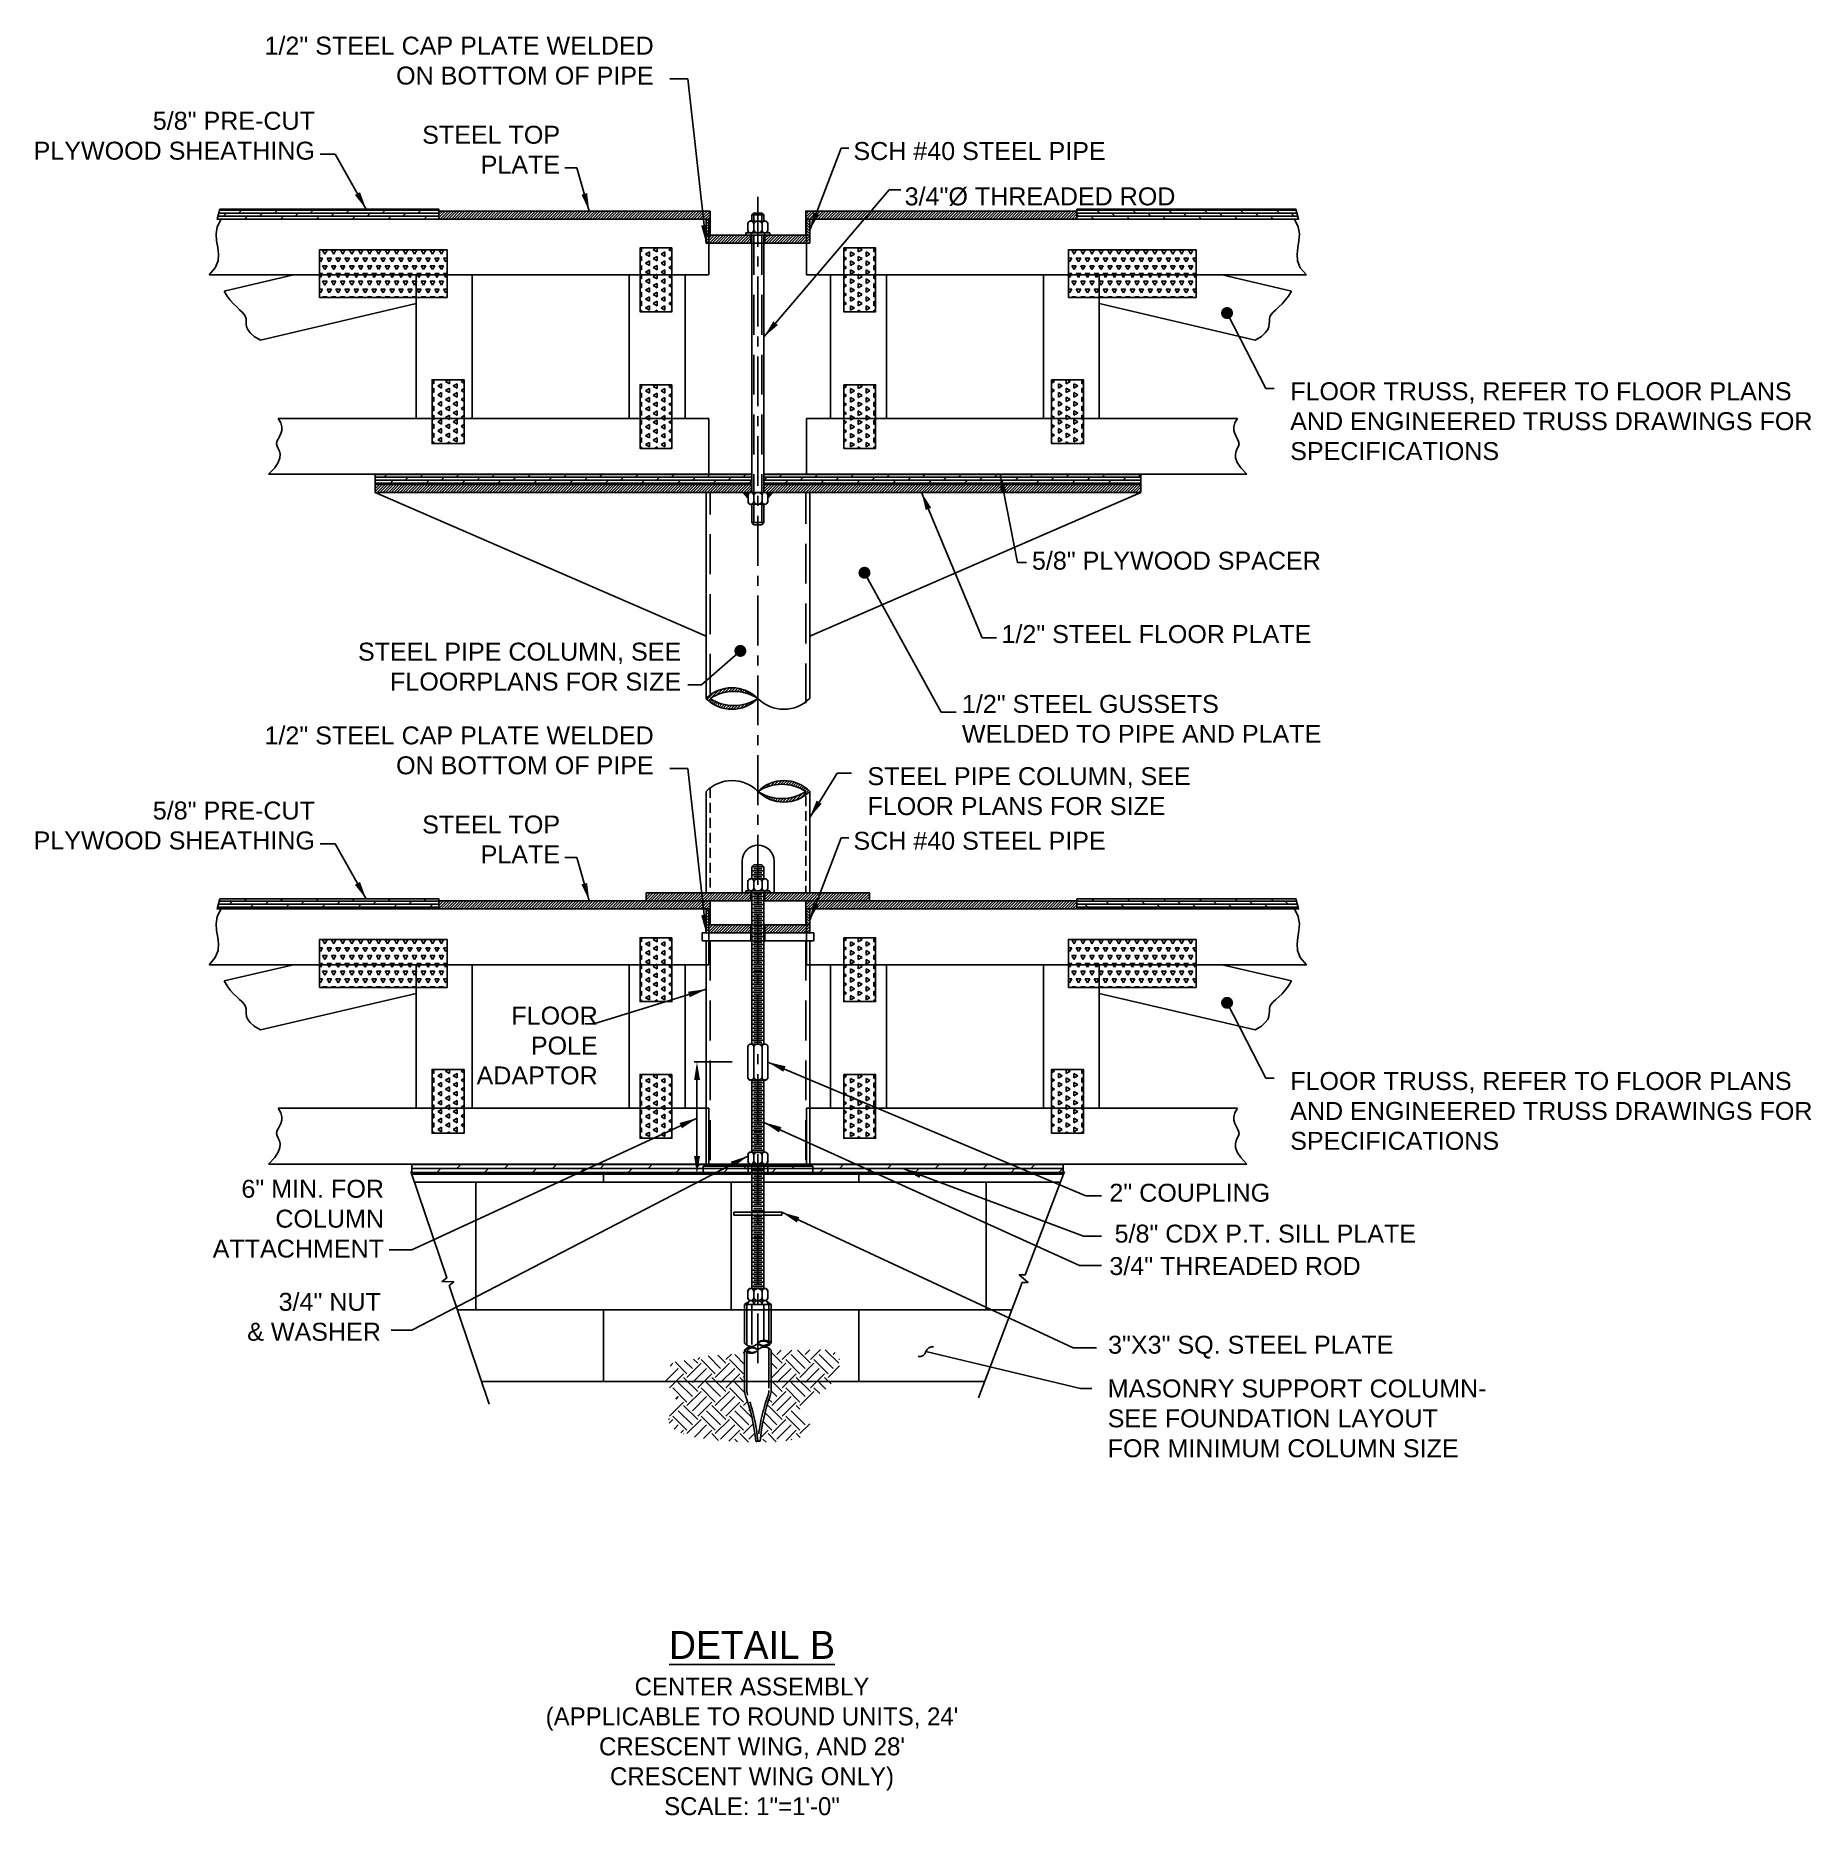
# Model space of a CAD drawing. Header units: inches. Extents: x -1316 to 22433, y -200 to 8737.
# Drawn here: x 1860.4 to 1971.7, y 672.4 to 784 of the extents above; entities that cross this region are included whole.
import ezdxf

# ---------------------------------------------------------------- set-up
doc = ezdxf.new("R2010")
doc.units = ezdxf.units.IN
doc.header["$LTSCALE"] = 10
doc.header["$MEASUREMENT"] = 0
doc.header["$PDMODE"] = 34
doc.header["$PDSIZE"] = 18
for name, pattern in [('BENCHMARK DETAIL W FLOOR ADPTR-BWT$0$HIDDEN', [0.375, 0.25, -0.125]), ('CENTER', [2, 1.25, -0.25, 0.25, -0.25]), ('HIDDEN', [0.375, 0.25, -0.125])]:
    doc.linetypes.add(name, pattern=pattern)
doc.layers.get('0').update_dxf_attribs({"linetype": 'CONTINUOUS'})
doc.layers.get('DefPoints').update_dxf_attribs({"linetype": 'CONTINUOUS'})
for name, color, linetype in [('A-', 1, 'CONTINUOUS'), ('S-DIMS', 4, 'CONTINUOUS'), ('S-FLOR', 7, 'CONTINUOUS'), ('S-FOUND', 7, 'CONTINUOUS'), ('S-HATCH', 5, 'CONTINUOUS'), ('S-HDWR', 104, 'CONTINUOUS'), ('S-PLATE', 190, 'CONTINUOUS'), ('S-TXT', 222, 'CONTINUOUS')]:
    doc.layers.add(name, color=color, linetype=linetype)
doc.layers.add('VIEWPORT', color=14, linetype='CONTINUOUS', plot=False)
doc.styles.add('style1', font='arial.ttf')
doc.styles.add('style2', font='arialbd.ttf')
doc.dimstyles.new('1', dxfattribs={"dimtxt": 1.125, "dimasz": 1.125, "dimexe": 0.18, "dimexo": 1, "dimgap": 1, "dimtad": 0, "dimtih": 1, "dimtoh": 1, "dimdec": 4, "dimrnd": 1, "dimzin": 0, "dimdsep": 46, "dimlunit": 4, "dimtxsty": 'style1', "dimcen": 0.09, "dimadec": 0, "dimazin": 0, "dimtfac": 1, "dimtdec": 4, "dimtix": 1, "dimtofl": 0, "dimtmove": 2, "dimatfit": 3, "dimfxl": 1, "dimtolj": 1, "dimtzin": 0, "dimarcsym": 0})
pattern_1 = [(45, (-1e-13, -0.5), (-0.0883883, 0.0883883), [])]
pattern_2 = [(45, (943.68089, -149.69595), (-0.088388348, 0.088388348), [])]
pattern_3 = [(45, (942.76299, -123.29108), (-0.088388348, 0.088388348), [])]
pattern_4 = [(0, (943.4519, -76.74207), (0, 0.1875), []), (45, (943.4519, -76.7421), (-0.375, 0.375), [0.26516504, -0.53033076])]
pattern_5 = [(45, (943.4519, -76.74207), (-0.088388348, 0.088388348), [])]

# ---------------------------------------------------------------- blocks, each defined once
blk = doc.blocks.new('BENCHMARK DETAIL W FLOOR ADPTR-BWT$0$3-4WASSV')
for p, q in [((-0.75, 0.134), (0.75, 0.134)), ((-0.75, 0.134), (-0.75, 0)), ((-0.75, 0), (0.75, 0)), ((-0.406, 0.134), (-0.406, 0)), ((0.406, 0.134), (0.406, 0)), ((0.75, 0.134), (0.75, 0))]:
    blk.add_line(p, q)
blk = doc.blocks.new('*X509')
at = {"color": 0}
for p, q in [((216.71, 795.46), (216.62, 795.55)), ((219.07, 794.87), (218.37, 795.57)), ((218.74, 795.43), (219.01, 795.7)), ((219.07, 795.1), (219.67, 795.7)), ((220.84, 794.87), (220.02, 795.7)), ((220.51, 795.43), (220.8, 795.72)), ((220.84, 795.1), (221.47, 795.73)), ((222.61, 794.87), (221.76, 795.72)), ((222.27, 795.43), (222.39, 795.54)), ((211.78, 793.77), (212.55, 794.54)), ((212.04, 794.69), (212.22, 794.87)), ((213.1, 794.21), (212.35, 794.96)), ((213.44, 794.54), (212.92, 795.05)), ((213.1, 793.99), (213.99, 794.87)), ((213.44, 793.66), (214.32, 794.54)), ((213.77, 794.87), (213.5, 795.14)), ((213.77, 795.1), (213.91, 795.24)), ((214.87, 794.21), (213.99, 795.1)), ((215.2, 794.54), (214.42, 795.33)), ((214.87, 793.99), (215.76, 794.87)), ((215.54, 794.87), (215.03, 795.38)), ((215.2, 793.66), (216.09, 794.54)), ((215.54, 795.1), (215.89, 795.45)), ((216.64, 794.21), (215.76, 795.1)), ((216.71, 794.8), (216.09, 795.43)), ((218.74, 794.54), (218.37, 794.91)), ((218.41, 793.99), (219.29, 794.87)), ((218.74, 793.66), (219.62, 794.54)), ((220.18, 794.21), (219.29, 795.1)), ((220.51, 794.54), (219.62, 795.43)), ((220.18, 793.99), (221.06, 794.87)), ((220.51, 793.66), (221.39, 794.54)), ((221.94, 794.21), (221.06, 795.1)), ((222.27, 794.54), (221.39, 795.43)), ((221.94, 793.99), (222.66, 794.71)), ((222.61, 795.1), (222.66, 795.15)), ((212.01, 793.33), (212.88, 794.21)), ((213.1, 792.44), (212.22, 793.33)), ((213.44, 792.78), (212.55, 793.66)), ((213.77, 793.11), (212.88, 793.99)), ((213.77, 793.33), (214.65, 794.21)), ((214.87, 792.44), (213.99, 793.33)), ((215.2, 792.78), (214.32, 793.66)), ((215.54, 793.11), (214.65, 793.99)), ((215.54, 793.33), (216.42, 794.21)), ((216.64, 792.44), (215.76, 793.33)), ((216.73, 793.02), (216.09, 793.66)), ((216.71, 793.69), (216.42, 793.99)), ((216.64, 793.99), (216.71, 794.07)), ((218.41, 794.21), (218.37, 794.24)), ((219.07, 793.11), (218.37, 793.8)), ((219.07, 793.33), (219.95, 794.21)), ((220.18, 792.44), (219.29, 793.33)), ((220.51, 792.78), (219.62, 793.66)), ((220.84, 793.11), (219.95, 793.99)), ((220.84, 793.33), (221.72, 794.21)), ((221.42, 792.97), (221.06, 793.33)), ((221.8, 793.25), (221.39, 793.66)), ((222.13, 793.59), (221.72, 793.99)), ((212, 791.56), (212.88, 792.44)), ((212.21, 793.1), (212.22, 793.11)), ((212.41, 792.63), (212.55, 792.78)), ((213.77, 791.34), (212.88, 792.22)), ((213.1, 792.22), (213.99, 793.11)), ((213.44, 791.89), (214.32, 792.78)), ((213.77, 791.56), (214.65, 792.44)), ((215.54, 791.34), (214.65, 792.22)), ((214.87, 792.22), (215.76, 793.11)), ((215.2, 791.89), (216.09, 792.78)), ((215.54, 791.56), (216.42, 792.44)), ((217.17, 791.47), (216.42, 792.22)), ((216.64, 792.22), (216.89, 792.48)), ((218.19, 792.44), (218.19, 792.44)), ((219.07, 791.34), (218.19, 792.22)), ((218.41, 792.44), (218.24, 792.61)), ((218.74, 792.78), (218.37, 793.14)), ((218.41, 792.22), (219.29, 793.11)), ((218.74, 791.89), (219.62, 792.78)), ((219.07, 791.56), (219.95, 792.44)), ((220.18, 791.99), (219.95, 792.22)), ((220.18, 792.22), (221.06, 793.11)), ((212, 791.34), (211.94, 791.4)), ((211.99, 791.11), (212.22, 791.34)), ((213.1, 790.68), (212.22, 791.56)), ((213.44, 791.01), (212.55, 791.89)), ((213.1, 790.46), (213.99, 791.34)), ((214.87, 790.68), (213.99, 791.56)), ((215.2, 791.01), (214.32, 791.89)), ((214.87, 790.46), (215.76, 791.34)), ((216.64, 790.68), (215.76, 791.56)), ((216.97, 791.01), (216.09, 791.89)), ((216.64, 790.46), (217.25, 791.07)), ((216.97, 791.89), (217.05, 791.97)), ((218.41, 790.68), (217.87, 791.22)), ((218.74, 791.01), (217.99, 791.76)), ((218.41, 790.46), (219.29, 791.34)), ((220.18, 790.68), (219.29, 791.56)), ((220.51, 791.01), (219.62, 791.89)), ((220.18, 790.46), (220.8, 791.08)), ((212.29, 790.74), (212.55, 791.01)), ((212.71, 790.51), (212.88, 790.68)), ((212.9, 790.44), (212.88, 790.46)), ((213.56, 790.25), (214.32, 791.01)), ((214.13, 790.15), (214.65, 790.68)), ((215.07, 790.04), (214.65, 790.46)), ((215.2, 790.12), (216.09, 791.01)), ((215.72, 789.98), (216.42, 790.68)), ((216.26, 789.95), (216.09, 790.12)), ((216.95, 789.92), (216.42, 790.46)), ((216.97, 790.12), (217.35, 790.5)), ((217.43, 789.92), (217.5, 789.99)), ((217.71, 790.2), (218.19, 790.68)), ((217.82, 790.97), (217.86, 791.01)), ((218.06, 789.92), (217.86, 790.12)), ((218.69, 789.95), (218.19, 790.46)), ((218.74, 790.12), (219.62, 791.01)), ((219.29, 790.01), (219.95, 790.68)), ((219.67, 790.08), (219.62, 790.12)), ((220.19, 790.22), (219.95, 790.46))]:
    blk.add_line(p, q, dxfattribs=at)
blk = doc.blocks.new('*D684')
at = {"layer": 'DefPoints', "color": 0, "transparency": 16777216}
for p in [(-3.82, 6.53), (-0.62, 6.53), (-0.38, -0.5)]:
    blk.add_point(p, dxfattribs=at)
at = {"layer": 'S-DIMS', "color": 0, "lineweight": -2, "transparency": 16777216}
for p, q in [((-1.62, 6.53), (-4, 6.53)), ((-3.82, 0.63), (-3.82, 5.4)), ((-1.38, -0.5), (-4, -0.5))]:
    blk.add_line(p, q, dxfattribs=at)
at = {"layer": 'S-DIMS', "color": 0, "transparency": 16777216}
for points in [[(-4, 5.4), (-3.63, 5.4), (-3.82, 6.53)], [(-4, 0.63), (-3.63, 0.63), (-3.82, -0.5)]]:
    blk.add_solid(points, dxfattribs=at)
blk = doc.blocks.new('BENCHMARK DETAIL W FLOOR ADPTR-BWT$0$3-4NUTSV')
for p, q in [((-0.63, 0.64), (-0.63, 0.11)), ((-0.63, 0.64), (-0.52, 0.75)), ((-0.63, 0.11), (-0.52, 0)), ((-0.52, 0.75), (0.52, 0.75)), ((-0.52, 0), (0.52, 0)), ((-0.26, 0.57), (-0.26, 0.18)), ((0.26, 0.57), (0.26, 0.18)), ((0.62, 0.64), (0.52, 0.75)), ((0.62, 0.11), (0.52, 0)), ((0.62, 0.64), (0.62, 0.11))]:
    blk.add_line(p, q)
for centre, radius, start, end in [((-0.44, 0.57), 0.183, 0, 180), ((-0.44, 0.18), 0.183, 180, 0), ((0, 0.48), 0.275, 19.4712, 160.5288), ((0, 0.27), 0.275, 199.4712, 340.5288), ((0.44, 0.57), 0.183, 0, 180), ((0.44, 0.18), 0.183, 180, 0)]:
    blk.add_arc(centre, radius, start, end)
blk = doc.blocks.new('BOX')
blk.add_lwpolyline([(0, 0), (1, 0), (1, 1), (0, 1)], close=True)
blk = doc.blocks.new('*X510')
at = {"color": 0}
for p, q in [((586.53, -102.39), (586.42, -102.21)), ((586.53, -102.39), (586.63, -102.21)), ((586.81, -102.88), (586.67, -102.64)), ((586.67, -102.64), (586.95, -102.64)), ((586.81, -102.88), (586.95, -102.64)), ((587.09, -102.39), (586.98, -102.21)), ((587.09, -102.39), (587.2, -102.21)), ((587.37, -102.88), (587.23, -102.64)), ((587.23, -102.64), (587.51, -102.64)), ((587.37, -102.88), (587.51, -102.64)), ((587.65, -102.39), (587.55, -102.21)), ((587.65, -102.39), (587.76, -102.21)), ((587.93, -102.88), (587.79, -102.64)), ((587.79, -102.64), (588.07, -102.64)), ((587.93, -102.88), (588.07, -102.64)), ((588.22, -102.39), (588.11, -102.21)), ((588.22, -102.39), (588.32, -102.21)), ((588.5, -102.88), (588.36, -102.64)), ((588.36, -102.64), (588.64, -102.64)), ((588.5, -102.88), (588.64, -102.64)), ((588.78, -102.39), (588.67, -102.21)), ((588.78, -102.39), (588.88, -102.21)), ((589.06, -102.88), (588.92, -102.64)), ((588.92, -102.64), (589.2, -102.64)), ((589.06, -102.88), (589.2, -102.64)), ((589.34, -102.39), (589.23, -102.21)), ((589.34, -102.39), (589.45, -102.21)), ((589.62, -102.88), (589.48, -102.64)), ((589.48, -102.64), (589.76, -102.64)), ((589.62, -102.88), (589.76, -102.64)), ((589.9, -102.39), (589.8, -102.21)), ((589.9, -102.39), (590.01, -102.21)), ((590.18, -102.88), (590.04, -102.64)), ((590.04, -102.64), (590.32, -102.64)), ((590.18, -102.88), (590.32, -102.64)), ((590.42, -102.31), (590.36, -102.21)), ((586.42, -103.12), (586.67, -103.12)), ((586.53, -103.37), (586.42, -103.18)), ((586.53, -103.37), (586.67, -103.12)), ((586.81, -103.85), (586.67, -103.61)), ((586.67, -103.61), (586.95, -103.61)), ((586.81, -103.85), (586.95, -103.61)), ((587.09, -103.37), (586.95, -103.12)), ((586.95, -103.12), (587.23, -103.12)), ((587.09, -103.37), (587.23, -103.12)), ((587.37, -103.85), (587.23, -103.61)), ((587.23, -103.61), (587.51, -103.61)), ((587.37, -103.85), (587.51, -103.61)), ((587.65, -103.37), (587.51, -103.12)), ((587.51, -103.12), (587.79, -103.12)), ((587.65, -103.37), (587.79, -103.12)), ((587.93, -103.85), (587.79, -103.61)), ((587.79, -103.61), (588.07, -103.61)), ((587.93, -103.85), (588.07, -103.61)), ((588.22, -103.37), (588.07, -103.12)), ((588.07, -103.12), (588.36, -103.12)), ((588.22, -103.37), (588.36, -103.12)), ((588.5, -103.85), (588.36, -103.61)), ((588.36, -103.61), (588.64, -103.61)), ((588.5, -103.85), (588.64, -103.61)), ((588.78, -103.37), (588.64, -103.12)), ((588.64, -103.12), (588.92, -103.12)), ((588.78, -103.37), (588.92, -103.12)), ((589.06, -103.85), (588.92, -103.61)), ((588.92, -103.61), (589.2, -103.61)), ((589.06, -103.85), (589.2, -103.61)), ((589.34, -103.37), (589.2, -103.12)), ((589.2, -103.12), (589.48, -103.12)), ((589.34, -103.37), (589.48, -103.12)), ((589.62, -103.85), (589.48, -103.61)), ((589.48, -103.61), (589.76, -103.61)), ((589.62, -103.85), (589.76, -103.61)), ((589.9, -103.37), (589.76, -103.12)), ((589.76, -103.12), (590.04, -103.12)), ((589.9, -103.37), (590.04, -103.12)), ((590.18, -103.85), (590.04, -103.61)), ((590.04, -103.61), (590.32, -103.61)), ((590.18, -103.85), (590.32, -103.61)), ((590.42, -103.29), (590.32, -103.12)), ((590.32, -103.12), (590.42, -103.12)), ((586.42, -104.1), (586.67, -104.1)), ((586.45, -104.21), (586.42, -104.15)), ((586.6, -104.21), (586.67, -104.1)), ((587.01, -104.21), (586.95, -104.1)), ((586.95, -104.1), (587.23, -104.1)), ((587.17, -104.21), (587.23, -104.1)), ((587.58, -104.21), (587.51, -104.1)), ((587.51, -104.1), (587.79, -104.1)), ((587.73, -104.21), (587.79, -104.1)), ((588.14, -104.21), (588.07, -104.1)), ((588.07, -104.1), (588.36, -104.1)), ((588.29, -104.21), (588.36, -104.1)), ((588.7, -104.21), (588.64, -104.1)), ((588.64, -104.1), (588.92, -104.1)), ((588.85, -104.21), (588.92, -104.1)), ((589.26, -104.21), (589.2, -104.1)), ((589.2, -104.1), (589.48, -104.1)), ((589.42, -104.21), (589.48, -104.1)), ((589.83, -104.21), (589.76, -104.1)), ((589.76, -104.1), (590.04, -104.1)), ((589.98, -104.21), (590.04, -104.1)), ((590.39, -104.21), (590.32, -104.1)), ((590.32, -104.1), (590.42, -104.1))]:
    blk.add_line(p, q, dxfattribs=at)
blk = doc.blocks.new('*X511')
at = {"color": 0}
for p, q in [((579.78, -101.42), (579.64, -101.17)), ((579.64, -101.17), (579.92, -101.17)), ((579.78, -101.42), (579.92, -101.17)), ((580.34, -101.42), (580.2, -101.17)), ((580.2, -101.17), (580.48, -101.17)), ((580.34, -101.42), (580.48, -101.17)), ((580.9, -101.42), (580.76, -101.17)), ((580.76, -101.17), (581.04, -101.17)), ((580.9, -101.42), (581.04, -101.17)), ((581.47, -101.42), (581.32, -101.17)), ((581.32, -101.17), (581.61, -101.17)), ((581.47, -101.42), (581.61, -101.17)), ((582.03, -101.42), (581.89, -101.17)), ((581.89, -101.17), (582.17, -101.17)), ((582.03, -101.42), (582.17, -101.17)), ((582.59, -101.42), (582.45, -101.17)), ((582.45, -101.17), (582.73, -101.17)), ((582.59, -101.42), (582.73, -101.17)), ((583.15, -101.42), (583.01, -101.17)), ((583.01, -101.17), (583.29, -101.17)), ((583.15, -101.42), (583.29, -101.17)), ((583.72, -101.42), (583.57, -101.17)), ((583.57, -101.17), (583.86, -101.17)), ((583.72, -101.42), (583.86, -101.17)), ((584.28, -101.42), (584.14, -101.17)), ((584.14, -101.17), (584.42, -101.17)), ((584.28, -101.42), (584.42, -101.17)), ((584.84, -101.42), (584.7, -101.17)), ((584.7, -101.17), (584.98, -101.17)), ((584.84, -101.42), (584.98, -101.17)), ((585.4, -101.42), (585.26, -101.17)), ((585.26, -101.17), (585.54, -101.17)), ((585.4, -101.42), (585.54, -101.17)), ((585.97, -101.42), (585.82, -101.17)), ((585.82, -101.17), (586.11, -101.17)), ((585.97, -101.42), (586.11, -101.17)), ((586.53, -101.42), (586.39, -101.17)), ((586.39, -101.17), (586.67, -101.17)), ((586.53, -101.42), (586.67, -101.17)), ((587.09, -101.42), (586.95, -101.17)), ((586.95, -101.17), (587.23, -101.17)), ((587.09, -101.42), (587.23, -101.17)), ((579.45, -101.66), (579.64, -101.66)), ((579.5, -101.9), (579.45, -101.82)), ((579.45, -102.64), (579.64, -102.64)), ((579.5, -101.9), (579.64, -101.66)), ((579.5, -102.88), (579.64, -102.64)), ((579.78, -102.39), (579.64, -102.15)), ((579.64, -102.15), (579.92, -102.15)), ((579.78, -102.39), (579.92, -102.15)), ((580.06, -101.9), (579.92, -101.66)), ((579.92, -101.66), (580.2, -101.66)), ((580.06, -102.88), (579.92, -102.64)), ((579.92, -102.64), (580.2, -102.64)), ((580.06, -101.9), (580.2, -101.66)), ((580.06, -102.88), (580.2, -102.64)), ((580.34, -102.39), (580.2, -102.15)), ((580.2, -102.15), (580.48, -102.15)), ((580.34, -102.39), (580.48, -102.15)), ((580.62, -101.9), (580.48, -101.66)), ((580.48, -101.66), (580.76, -101.66)), ((580.62, -102.88), (580.48, -102.64)), ((580.48, -102.64), (580.76, -102.64)), ((580.62, -101.9), (580.76, -101.66)), ((580.62, -102.88), (580.76, -102.64)), ((580.9, -102.39), (580.76, -102.15)), ((580.76, -102.15), (581.04, -102.15)), ((580.9, -102.39), (581.04, -102.15)), ((581.18, -101.9), (581.04, -101.66)), ((581.04, -101.66), (581.32, -101.66)), ((581.18, -102.88), (581.04, -102.64)), ((581.04, -102.64), (581.32, -102.64)), ((581.18, -101.9), (581.32, -101.66)), ((581.18, -102.88), (581.32, -102.64)), ((581.47, -102.39), (581.32, -102.15)), ((581.32, -102.15), (581.61, -102.15)), ((581.47, -102.39), (581.61, -102.15)), ((581.75, -101.9), (581.61, -101.66)), ((581.61, -101.66), (581.89, -101.66)), ((581.75, -102.88), (581.61, -102.64)), ((581.61, -102.64), (581.89, -102.64)), ((581.75, -101.9), (581.89, -101.66)), ((581.75, -102.88), (581.89, -102.64)), ((582.03, -102.39), (581.89, -102.15)), ((581.89, -102.15), (582.17, -102.15)), ((582.03, -102.39), (582.17, -102.15)), ((582.31, -101.9), (582.17, -101.66)), ((582.17, -101.66), (582.45, -101.66)), ((582.31, -102.88), (582.17, -102.64)), ((582.17, -102.64), (582.45, -102.64)), ((582.31, -101.9), (582.45, -101.66)), ((582.31, -102.88), (582.45, -102.64)), ((582.59, -102.39), (582.45, -102.15)), ((582.45, -102.15), (582.73, -102.15)), ((582.59, -102.39), (582.73, -102.15)), ((582.87, -101.9), (582.73, -101.66)), ((582.73, -101.66), (583.01, -101.66)), ((582.87, -102.88), (582.73, -102.64)), ((582.73, -102.64), (583.01, -102.64)), ((582.87, -101.9), (583.01, -101.66)), ((582.87, -102.88), (583.01, -102.64)), ((583.15, -102.39), (583.01, -102.15)), ((583.01, -102.15), (583.29, -102.15)), ((583.15, -102.39), (583.29, -102.15)), ((583.43, -101.9), (583.29, -101.66)), ((583.29, -101.66), (583.57, -101.66)), ((583.43, -102.88), (583.29, -102.64)), ((583.29, -102.64), (583.57, -102.64)), ((583.43, -101.9), (583.57, -101.66)), ((583.43, -102.88), (583.57, -102.64)), ((583.72, -102.39), (583.57, -102.15)), ((583.57, -102.15), (583.86, -102.15)), ((583.72, -102.39), (583.86, -102.15)), ((584, -101.9), (583.86, -101.66)), ((583.86, -101.66), (584.14, -101.66)), ((584, -102.88), (583.86, -102.64)), ((583.86, -102.64), (584.14, -102.64)), ((584, -101.9), (584.14, -101.66)), ((584, -102.88), (584.14, -102.64)), ((584.28, -102.39), (584.14, -102.15)), ((584.14, -102.15), (584.42, -102.15)), ((584.28, -102.39), (584.42, -102.15)), ((584.56, -101.9), (584.42, -101.66)), ((584.42, -101.66), (584.7, -101.66)), ((584.56, -102.88), (584.42, -102.64)), ((584.42, -102.64), (584.7, -102.64)), ((584.56, -101.9), (584.7, -101.66)), ((584.56, -102.88), (584.7, -102.64)), ((584.84, -102.39), (584.7, -102.15)), ((584.7, -102.15), (584.98, -102.15)), ((584.84, -102.39), (584.98, -102.15)), ((585.12, -101.9), (584.98, -101.66)), ((584.98, -101.66), (585.26, -101.66)), ((585.12, -102.88), (584.98, -102.64)), ((584.98, -102.64), (585.26, -102.64)), ((585.12, -101.9), (585.26, -101.66)), ((585.12, -102.88), (585.26, -102.64)), ((585.4, -102.39), (585.26, -102.15)), ((585.26, -102.15), (585.54, -102.15)), ((585.4, -102.39), (585.54, -102.15)), ((585.68, -101.9), (585.54, -101.66)), ((585.54, -101.66), (585.82, -101.66)), ((585.68, -102.88), (585.54, -102.64)), ((585.54, -102.64), (585.82, -102.64)), ((585.68, -101.9), (585.82, -101.66)), ((585.68, -102.88), (585.82, -102.64)), ((585.97, -102.39), (585.82, -102.15)), ((585.82, -102.15), (586.11, -102.15)), ((585.97, -102.39), (586.11, -102.15)), ((586.25, -101.9), (586.11, -101.66)), ((586.11, -101.66), (586.39, -101.66)), ((586.25, -102.88), (586.11, -102.64)), ((586.11, -102.64), (586.39, -102.64)), ((586.25, -101.9), (586.39, -101.66)), ((586.25, -102.88), (586.39, -102.64)), ((586.53, -102.39), (586.39, -102.15)), ((586.39, -102.15), (586.67, -102.15)), ((586.53, -102.39), (586.67, -102.15)), ((586.81, -101.9), (586.67, -101.66)), ((586.67, -101.66), (586.95, -101.66)), ((586.81, -102.88), (586.67, -102.64)), ((586.67, -102.64), (586.95, -102.64)), ((586.81, -101.9), (586.95, -101.66)), ((586.81, -102.88), (586.95, -102.64)), ((587.09, -102.39), (586.95, -102.15)), ((586.95, -102.15), (587.23, -102.15)), ((587.09, -102.39), (587.23, -102.15)), ((587.37, -101.9), (587.23, -101.66)), ((587.23, -101.66), (587.45, -101.66)), ((587.37, -102.88), (587.23, -102.64)), ((587.23, -102.64), (587.45, -102.64)), ((587.37, -101.9), (587.45, -101.78)), ((579.5, -102.88), (579.45, -102.79)), ((579.45, -103.61), (579.64, -103.61)), ((579.5, -103.85), (579.64, -103.61)), ((579.78, -103.37), (579.64, -103.12)), ((579.64, -103.12), (579.92, -103.12)), ((579.78, -103.37), (579.92, -103.12)), ((580.06, -103.85), (579.92, -103.61)), ((579.92, -103.61), (580.2, -103.61)), ((580.06, -103.85), (580.2, -103.61)), ((580.34, -103.37), (580.2, -103.12)), ((580.2, -103.12), (580.48, -103.12)), ((580.34, -103.37), (580.48, -103.12)), ((580.62, -103.85), (580.48, -103.61)), ((580.48, -103.61), (580.76, -103.61)), ((580.62, -103.85), (580.76, -103.61)), ((580.9, -103.37), (580.76, -103.12)), ((580.76, -103.12), (581.04, -103.12)), ((580.9, -103.37), (581.04, -103.12)), ((581.18, -103.85), (581.04, -103.61)), ((581.04, -103.61), (581.32, -103.61)), ((581.18, -103.85), (581.32, -103.61)), ((581.47, -103.37), (581.32, -103.12)), ((581.32, -103.12), (581.61, -103.12)), ((581.47, -103.37), (581.61, -103.12)), ((581.75, -103.85), (581.61, -103.61)), ((581.61, -103.61), (581.89, -103.61)), ((581.75, -103.85), (581.89, -103.61)), ((582.03, -103.37), (581.89, -103.12)), ((581.89, -103.12), (582.17, -103.12)), ((582.03, -103.37), (582.17, -103.12)), ((582.31, -103.85), (582.17, -103.61)), ((582.17, -103.61), (582.45, -103.61)), ((582.31, -103.85), (582.45, -103.61)), ((582.59, -103.37), (582.45, -103.12)), ((582.45, -103.12), (582.73, -103.12)), ((582.59, -103.37), (582.73, -103.12)), ((582.87, -103.85), (582.73, -103.61)), ((582.73, -103.61), (583.01, -103.61)), ((582.87, -103.85), (583.01, -103.61)), ((583.15, -103.37), (583.01, -103.12)), ((583.01, -103.12), (583.29, -103.12)), ((583.15, -103.37), (583.29, -103.12)), ((583.43, -103.85), (583.29, -103.61)), ((583.29, -103.61), (583.57, -103.61)), ((583.43, -103.85), (583.57, -103.61)), ((583.72, -103.37), (583.57, -103.12)), ((583.57, -103.12), (583.86, -103.12)), ((583.72, -103.37), (583.86, -103.12)), ((584, -103.85), (583.86, -103.61)), ((583.86, -103.61), (584.14, -103.61)), ((584, -103.85), (584.14, -103.61)), ((584.28, -103.37), (584.14, -103.12)), ((584.14, -103.12), (584.42, -103.12)), ((584.28, -103.37), (584.42, -103.12)), ((584.56, -103.85), (584.42, -103.61)), ((584.42, -103.61), (584.7, -103.61)), ((584.56, -103.85), (584.7, -103.61)), ((584.84, -103.37), (584.7, -103.12)), ((584.7, -103.12), (584.98, -103.12)), ((584.84, -103.37), (584.98, -103.12)), ((585.12, -103.85), (584.98, -103.61)), ((584.98, -103.61), (585.26, -103.61)), ((585.12, -103.85), (585.26, -103.61)), ((585.4, -103.37), (585.26, -103.12)), ((585.26, -103.12), (585.54, -103.12)), ((585.4, -103.37), (585.54, -103.12)), ((585.68, -103.85), (585.54, -103.61)), ((585.54, -103.61), (585.82, -103.61)), ((585.68, -103.85), (585.82, -103.61)), ((585.97, -103.37), (585.82, -103.12)), ((585.82, -103.12), (586.11, -103.12)), ((585.97, -103.37), (586.11, -103.12)), ((586.25, -103.85), (586.11, -103.61)), ((586.11, -103.61), (586.39, -103.61)), ((586.25, -103.85), (586.39, -103.61)), ((586.53, -103.37), (586.39, -103.12)), ((586.39, -103.12), (586.67, -103.12)), ((586.53, -103.37), (586.67, -103.12)), ((586.81, -103.85), (586.67, -103.61)), ((586.67, -103.61), (586.95, -103.61)), ((586.81, -103.85), (586.95, -103.61)), ((587.09, -103.37), (586.95, -103.12)), ((586.95, -103.12), (587.23, -103.12)), ((587.09, -103.37), (587.23, -103.12)), ((587.37, -103.85), (587.23, -103.61)), ((587.23, -103.61), (587.45, -103.61)), ((587.37, -102.88), (587.45, -102.75)), ((587.37, -103.85), (587.45, -103.72)), ((579.5, -103.85), (579.45, -103.76)), ((579.66, -104.13), (579.64, -104.1)), ((579.64, -104.1), (579.92, -104.1)), ((579.9, -104.13), (579.92, -104.1)), ((580.22, -104.13), (580.2, -104.1)), ((580.2, -104.1), (580.48, -104.1)), ((580.46, -104.13), (580.48, -104.1)), ((580.78, -104.13), (580.76, -104.1)), ((580.76, -104.1), (581.04, -104.1)), ((581.02, -104.13), (581.04, -104.1)), ((581.35, -104.13), (581.32, -104.1)), ((581.32, -104.1), (581.61, -104.1)), ((581.58, -104.13), (581.61, -104.1)), ((581.91, -104.13), (581.89, -104.1)), ((581.89, -104.1), (582.17, -104.1)), ((582.15, -104.13), (582.17, -104.1)), ((582.47, -104.13), (582.45, -104.1)), ((582.45, -104.1), (582.73, -104.1)), ((582.71, -104.13), (582.73, -104.1)), ((583.03, -104.13), (583.01, -104.1)), ((583.01, -104.1), (583.29, -104.1)), ((583.27, -104.13), (583.29, -104.1)), ((583.6, -104.13), (583.57, -104.1)), ((583.57, -104.1), (583.86, -104.1)), ((583.83, -104.13), (583.86, -104.1)), ((584.16, -104.13), (584.14, -104.1)), ((584.14, -104.1), (584.42, -104.1)), ((584.4, -104.13), (584.42, -104.1)), ((584.72, -104.13), (584.7, -104.1)), ((584.7, -104.1), (584.98, -104.1)), ((584.96, -104.13), (584.98, -104.1)), ((585.28, -104.13), (585.26, -104.1)), ((585.26, -104.1), (585.54, -104.1)), ((585.52, -104.13), (585.54, -104.1)), ((585.85, -104.13), (585.82, -104.1)), ((585.82, -104.1), (586.11, -104.1)), ((586.08, -104.13), (586.11, -104.1)), ((586.41, -104.13), (586.39, -104.1)), ((586.39, -104.1), (586.67, -104.1)), ((586.65, -104.13), (586.67, -104.1)), ((586.97, -104.13), (586.95, -104.1)), ((586.95, -104.1), (587.23, -104.1)), ((587.21, -104.13), (587.23, -104.1))]:
    blk.add_line(p, q, dxfattribs=at)
blk = doc.blocks.new('3-4WASSV')
for p, q in [((-0.75, 0.134), (0.75, 0.134)), ((-0.75, 0.134), (-0.75, 0)), ((-0.75, 0), (0.75, 0)), ((-0.406, 0.134), (-0.406, 0)), ((0.406, 0.134), (0.406, 0)), ((0.75, 0.134), (0.75, 0))]:
    blk.add_line(p, q)
blk = doc.blocks.new('3-4NUTSV')
for p, q in [((-0.63, 0.64), (-0.63, 0.11)), ((-0.63, 0.64), (-0.52, 0.75)), ((-0.63, 0.11), (-0.52, 0)), ((-0.52, 0.75), (0.52, 0.75)), ((-0.52, 0), (0.52, 0)), ((-0.26, 0.57), (-0.26, 0.18)), ((0.26, 0.57), (0.26, 0.18)), ((0.62, 0.64), (0.52, 0.75)), ((0.62, 0.11), (0.52, 0)), ((0.62, 0.64), (0.62, 0.11))]:
    blk.add_line(p, q)
for centre, radius, start, end in [((-0.44, 0.57), 0.183, 0, 180), ((-0.44, 0.18), 0.183, 180, 0), ((0, 0.48), 0.275, 19.4712, 160.5288), ((0, 0.27), 0.275, 199.4712, 340.5288), ((0.44, 0.57), 0.183, 0, 180), ((0.44, 0.18), 0.183, 180, 0)]:
    blk.add_arc(centre, radius, start, end)
blk = doc.blocks.new('CRLSP WITH POLE')
at = {"layer": 'S-HATCH'}
h = blk.add_hatch(dxfattribs=at)
h.set_pattern_fill('DOLMIT', color=256, style=0)
h.set_pattern_definition([(0, (-21.69723, -0.5), (0, 0.25), []), (45, (-21.6972, -0.5), (-0.5, 0.5), [0.353553, -0.707108])])
h.paths.add_polyline_path([(-21.69723, -0.5), (-21.69723, 0.125), (19.14692, 0.125), (19.14692, -0.5)])
h = blk.add_hatch(dxfattribs=at)
h.set_pattern_fill('CMU_RUNNING', color=256, style=0, pattern_type=2)
h.set_pattern_definition([(0, (0, 0.125), (0, 8), []), (90, (0, 0.125), (-8, 8), [8, -8])])
h.paths.add_polyline_path([(-21.69723, -0.5), (-19.50756, -7.00797), (-19.7932, -7.23596), (-19.06247, -7.25387), (-19.34811, -7.48186), (-17.32324, -13.5), (14.22344, -13.5), (16.57679, -7.2862), (16.94223, -7.29094), (16.38843, -6.81387), (16.75388, -6.81861), (19.14692, -0.5)])
h = blk.add_hatch(dxfattribs=at)
h.set_pattern_fill('ANSI31', color=256, style=0)
h.set_pattern_definition(pattern_1)
edge = h.paths.add_edge_path()
edge.add_arc((0.415, -10.76157), 0.53786, 219.5043638, 320.4956362)
edge.add_arc((0.415, -11.44588), 0.53786, 39.5043638, 140.4956362)
h.paths.add_polyline_path([(0, -11.10373, 0.407086413), (0.69, -11.10373, 0.407086413)])
h = blk.add_hatch(dxfattribs=at)
h.set_pattern_fill('ANSI31', color=256, style=0)
h.set_pattern_definition(pattern_1)
edge = h.paths.add_edge_path()
edge.add_arc((-0.415, -11.87534), 0.53786, 39.5043638, 140.4956362)
edge.add_arc((-0.415, -11.19103), 0.53786, 219.5043638, 320.4956362)
h.paths.add_polyline_path([(-0.69, -11.53318, 0.407086413), (0, -11.53318, 0.407086413)])
for p, q in [((-0.375, 18.759), (0.375, 18.759)), ((-0.375, 18.759), (0.375, 18.759)), ((0.25888, -8.61147), (0.25888, -8.67841))]:
    blk.add_line(p, q)
at = {"linetype": 'Continuous'}
for points in [[(-21.75463, -0.3294), (-19.50756, -7.00797), (-19.7932, -7.23596), (-19.06247, -7.25387), (-19.34811, -7.48186), (-16.84294, -14.92751)], [(19.21067, -0.33167), (16.75388, -6.81861), (16.38843, -6.81387), (16.94223, -7.29094), (16.57679, -7.2862), (13.83383, -14.52873)]]:
    blk.add_lwpolyline(points, dxfattribs=at)
at = {"layer": 'S-FOUND'}
for p, q in [((-14.89416, -0.5), (-0.375, -0.5)), ((0.375, -0.5), (13.04584, -0.5))]:
    blk.add_line(p, q, dxfattribs=at)
blk.add_lwpolyline([(-21.69723, -0.5), (-21.69723, 0.125), (19.14692, 0.125), (19.14692, -0.5)], close=True, dxfattribs=at)
at = {"layer": 'S-HATCH'}
for p, q in [((-0.375, 18.509), (0.375, 18.509)), ((-0.375, 18.509), (0.375, 18.509)), ((-0.375, 18.259), (0.375, 18.259)), ((-0.375, 18.259), (0.375, 18.259)), ((-0.25, 18.634), (0.25, 18.634)), ((-0.25, 18.384), (0.25, 18.384)), ((-0.25, 18.134), (0.25, 18.134)), ((-0.375, 16.90105), (0.375, 16.90105)), ((-0.375, 16.90105), (0.375, 16.90105)), ((-0.25, 17.02605), (0.25, 17.02605)), ((-0.25, 16.77605), (0.25, 16.77605)), ((-0.375, 16.65105), (0.375, 16.65105)), ((-0.375, 16.65105), (0.375, 16.65105)), ((-0.375, 16.40105), (0.375, 16.40105)), ((-0.375, 16.40105), (0.375, 16.40105)), ((-0.375, 16.15105), (0.375, 16.15105)), ((-0.375, 16.15105), (0.375, 16.15105)), ((-0.375, 15.90105), (0.375, 15.90105)), ((-0.375, 15.90105), (0.375, 15.90105)), ((-0.375, 15.65105), (0.375, 15.65105)), ((-0.375, 15.65105), (0.375, 15.65105)), ((-0.25, 16.52605), (0.25, 16.52605)), ((-0.25, 16.27605), (0.25, 16.27605)), ((-0.25, 16.02605), (0.25, 16.02605)), ((-0.25, 15.77605), (0.25, 15.77605)), ((-0.375, 15.40105), (0.375, 15.40105)), ((-0.375, 15.40105), (0.375, 15.40105)), ((-0.375, 15.15105), (0.375, 15.15105)), ((-0.375, 15.15105), (0.375, 15.15105)), ((-0.375, 14.90105), (0.375, 14.90105)), ((-0.375, 14.90105), (0.375, 14.90105)), ((-0.375, 14.65105), (0.375, 14.65105)), ((-0.375, 14.65105), (0.375, 14.65105)), ((-0.25, 15.52605), (0.25, 15.52605)), ((-0.25, 15.27605), (0.25, 15.27605)), ((-0.25, 15.02605), (0.25, 15.02605)), ((-0.25, 14.77605), (0.25, 14.77605)), ((-0.25, 14.52605), (0.25, 14.52605)), ((-0.375, 14.40105), (0.375, 14.40105)), ((-0.375, 14.40105), (0.375, 14.40105)), ((-0.375, 14.15105), (0.375, 14.15105)), ((-0.375, 14.15105), (0.375, 14.15105)), ((-0.375, 13.90105), (0.375, 13.90105)), ((-0.375, 13.90105), (0.375, 13.90105)), ((-0.375, 13.65105), (0.375, 13.65105)), ((-0.375, 13.65105), (0.375, 13.65105)), ((-0.375, 13.40105), (0.375, 13.40105)), ((-0.375, 13.40105), (0.375, 13.40105)), ((-0.25, 14.27605), (0.25, 14.27605)), ((-0.25, 14.02605), (0.25, 14.02605)), ((-0.25, 13.77605), (0.25, 13.77605)), ((-0.25, 13.52605), (0.25, 13.52605)), ((-0.375, 13.15105), (0.375, 13.15105)), ((-0.375, 13.15105), (0.375, 13.15105)), ((-0.375, 12.90105), (0.375, 12.90105)), ((-0.375, 12.90105), (0.375, 12.90105)), ((-0.375, 12.65105), (0.375, 12.65105)), ((-0.375, 12.65105), (0.375, 12.65105)), ((-0.375, 12.40105), (0.375, 12.40105)), ((-0.375, 12.40105), (0.375, 12.40105)), ((-0.25, 13.27605), (0.25, 13.27605)), ((-0.25, 13.02605), (0.25, 13.02605)), ((-0.25, 12.77605), (0.25, 12.77605)), ((-0.25, 12.52605), (0.25, 12.52605)), ((-0.25, 12.27605), (0.25, 12.27605)), ((-0.375, 12.15105), (0.375, 12.15105)), ((-0.375, 12.15105), (0.375, 12.15105)), ((-0.375, 11.90105), (0.375, 11.90105)), ((-0.375, 11.90105), (0.375, 11.90105)), ((-0.375, 11.65105), (0.375, 11.65105)), ((-0.375, 11.65105), (0.375, 11.65105)), ((-0.375, 11.40105), (0.375, 11.40105)), ((-0.375, 11.40105), (0.375, 11.40105)), ((-0.25, 12.02605), (0.25, 12.02605)), ((-0.25, 11.77605), (0.25, 11.77605)), ((-0.25, 11.52605), (0.25, 11.52605)), ((-0.25, 11.27605), (0.25, 11.27605)), ((-0.375, 11.15105), (0.375, 11.15105)), ((-0.375, 11.15105), (0.375, 11.15105)), ((-0.375, 10.90105), (0.375, 10.90105)), ((-0.375, 10.90105), (0.375, 10.90105)), ((-0.375, 10.65105), (0.375, 10.65105)), ((-0.375, 10.65105), (0.375, 10.65105)), ((-0.375, 10.40105), (0.375, 10.40105)), ((-0.375, 10.40105), (0.375, 10.40105)), ((-0.375, 10.15105), (0.375, 10.15105)), ((-0.375, 10.15105), (0.375, 10.15105)), ((-0.25, 11.02605), (0.25, 11.02605)), ((-0.25, 10.77605), (0.25, 10.77605)), ((-0.25, 10.52605), (0.25, 10.52605)), ((-0.25, 10.27605), (0.25, 10.27605)), ((-0.375, 9.90105), (0.375, 9.90105)), ((-0.375, 9.90105), (0.375, 9.90105)), ((-0.375, 9.65105), (0.375, 9.65105)), ((-0.375, 9.65105), (0.375, 9.65105)), ((-0.375, 9.40105), (0.375, 9.40105)), ((-0.375, 9.40105), (0.375, 9.40105)), ((-0.375, 9.15105), (0.375, 9.15105)), ((-0.375, 9.15105), (0.375, 9.15105)), ((-0.25, 10.02605), (0.25, 10.02605)), ((-0.25, 9.77605), (0.25, 9.77605)), ((-0.25, 9.52605), (0.25, 9.52605)), ((-0.25, 9.27605), (0.25, 9.27605)), ((-0.25, 9.02605), (0.25, 9.02605)), ((-0.375, 8.90105), (0.375, 8.90105)), ((-0.375, 8.90105), (0.375, 8.90105)), ((-0.375, 8.65105), (0.375, 8.65105)), ((-0.375, 8.65105), (0.375, 8.65105)), ((-0.375, 8.40105), (0.375, 8.40105)), ((-0.375, 8.40105), (0.375, 8.40105)), ((-0.375, 8.15105), (0.375, 8.15105)), ((-0.375, 8.15105), (0.375, 8.15105)), ((-0.375, 7.90105), (0.375, 7.90105)), ((-0.375, 7.90105), (0.375, 7.90105)), ((-0.25, 8.77605), (0.25, 8.77605)), ((-0.25, 8.52605), (0.25, 8.52605)), ((-0.25, 8.27605), (0.25, 8.27605)), ((-0.25, 8.02605), (0.25, 8.02605)), ((-0.25, 7.77605), (0.25, 7.77605)), ((-0.375, 5.24576), (0.375, 5.24576)), ((-0.375, 5.24576), (0.375, 5.24576)), ((-0.375, 4.99576), (0.375, 4.99576)), ((-0.375, 4.99576), (0.375, 4.99576)), ((-0.375, 4.74576), (0.375, 4.74576)), ((-0.375, 4.74576), (0.375, 4.74576)), ((-0.375, 4.49576), (0.375, 4.49576)), ((-0.375, 4.49576), (0.375, 4.49576)), ((-0.25, 5.37076), (0.25, 5.37076)), ((-0.25, 5.12076), (0.25, 5.12076)), ((-0.25, 4.87076), (0.25, 4.87076)), ((-0.25, 4.62076), (0.25, 4.62076)), ((-0.375, 4.24576), (0.375, 4.24576)), ((-0.375, 4.24576), (0.375, 4.24576)), ((-0.375, 3.99576), (0.375, 3.99576)), ((-0.375, 3.99576), (0.375, 3.99576)), ((-0.375, 3.74576), (0.375, 3.74576)), ((-0.375, 3.74576), (0.375, 3.74576)), ((-0.375, 3.49576), (0.375, 3.49576)), ((-0.375, 3.49576), (0.375, 3.49576)), ((-0.25, 4.37076), (0.25, 4.37076)), ((-0.25, 4.12076), (0.25, 4.12076)), ((-0.25, 3.87076), (0.25, 3.87076)), ((-0.25, 3.62076), (0.25, 3.62076)), ((-0.25, 3.37076), (0.25, 3.37076)), ((-0.375, 3.24576), (0.375, 3.24576)), ((-0.375, 3.24576), (0.375, 3.24576)), ((-0.375, 2.99576), (0.375, 2.99576)), ((-0.375, 2.99576), (0.375, 2.99576)), ((-0.375, 2.74576), (0.375, 2.74576)), ((-0.375, 2.74576), (0.375, 2.74576)), ((-0.375, 2.49576), (0.375, 2.49576)), ((-0.375, 2.49576), (0.375, 2.49576)), ((-0.375, 2.24576), (0.375, 2.24576)), ((-0.375, 2.24576), (0.375, 2.24576)), ((-0.25, 3.12076), (0.25, 3.12076)), ((-0.25, 2.87076), (0.25, 2.87076)), ((-0.25, 2.62076), (0.25, 2.62076)), ((-0.25, 2.37076), (0.25, 2.37076)), ((-0.375, 1.99576), (0.375, 1.99576)), ((-0.375, 1.99576), (0.375, 1.99576)), ((-0.375, 1.74576), (0.375, 1.74576)), ((-0.375, 1.49576), (0.375, 1.49576)), ((-0.375, 1.24576), (0.375, 1.24576)), ((-0.25, 2.12076), (0.25, 2.12076)), ((-0.25, 1.87076), (0.25, 1.87076)), ((-0.25, 1.62076), (0.25, 1.62076)), ((-0.25, 1.37076), (0.25, 1.37076)), ((-0.25, 1.12076), (0.25, 1.12076)), ((-0.375, 0.99576), (0.375, 0.99576)), ((-0.375, 0), (0.375, 0)), ((-0.375, -0.25), (0.375, -0.25)), ((-0.375, -0.5), (0.375, -0.5)), ((-0.375, -0.75), (0.375, -0.75)), ((-0.375, -1), (0.375, -1)), ((-0.25, -0.125), (0.25, -0.125)), ((-0.25, -0.375), (0.25, -0.375)), ((-0.25, -0.625), (0.25, -0.625)), ((-0.25, -0.875), (0.25, -0.875)), ((-0.39006, -2), (0.35994, -2)), ((-0.375, -1.25), (0.375, -1.25)), ((-0.375, -1.5), (0.375, -1.5)), ((-0.375, -1.75), (0.375, -1.75)), ((-0.26506, -1.875), (0.23494, -1.875)), ((-0.26506, -2.125), (0.23494, -2.125)), ((-0.25, -1.125), (0.25, -1.125)), ((-0.25, -1.375), (0.25, -1.375)), ((-0.25, -1.625), (0.25, -1.625)), ((-0.39006, -2.25), (0.35994, -2.25)), ((-0.39006, -2.5), (0.35994, -2.5)), ((-0.375, -2.77398), (0.375, -2.77398)), ((-0.375, -3.27398), (0.375, -3.27398)), ((-0.26506, -2.375), (0.23494, -2.375)), ((-0.25, -2.64898), (0.25, -2.64898)), ((-0.25, -2.89898), (0.25, -2.89898)), ((-0.25, -3.14898), (0.25, -3.14898)), ((-0.375, -3.52398), (0.375, -3.52398)), ((-0.375, -3.77398), (0.375, -3.77398)), ((-0.375, -4.02398), (0.375, -4.02398)), ((-0.375, -4.27398), (0.375, -4.27398)), ((-0.25, -3.39898), (0.25, -3.39898)), ((-0.25, -3.64898), (0.25, -3.64898)), ((-0.25, -3.89898), (0.25, -3.89898)), ((-0.25, -4.14898), (0.25, -4.14898)), ((-0.25, -4.39898), (0.25, -4.39898)), ((-0.375, -4.52398), (0.375, -4.52398)), ((-0.375, -4.77398), (0.375, -4.77398)), ((-0.375, -5.02398), (0.375, -5.02398)), ((-0.375, -5.27398), (0.375, -5.27398)), ((-0.375, -5.52398), (0.375, -5.52398)), ((-0.25, -4.64898), (0.25, -4.64898)), ((-0.25, -4.89898), (0.25, -4.89898)), ((-0.25, -5.14898), (0.25, -5.14898)), ((-0.25, -5.39898), (0.25, -5.39898)), ((-0.375, -5.77398), (0.375, -5.77398)), ((-0.375, -6.02398), (0.375, -6.02398)), ((-0.375, -6.27398), (0.375, -6.27398)), ((-0.375, -6.52398), (0.375, -6.52398)), ((-0.25, -5.64898), (0.25, -5.64898)), ((-0.25, -5.89898), (0.25, -5.89898)), ((-0.25, -6.14898), (0.25, -6.14898)), ((-0.25, -6.39898), (0.25, -6.39898)), ((-0.25, -6.64898), (0.25, -6.64898)), ((-0.375, -6.77398), (0.375, -6.77398)), ((-0.375, -7.02398), (0.375, -7.02398)), ((-0.375, -7.27398), (0.375, -7.27398)), ((-0.375, -7.52398), (0.375, -7.52398)), ((-0.25, -6.89898), (0.25, -6.89898)), ((-0.25, -7.14898), (0.25, -7.14898)), ((-0.25, -7.39898), (0.25, -7.39898)), ((-0.25, -7.64898), (0.25, -7.64898))]:
    blk.add_line(p, q, dxfattribs=at)
at = {"layer": 'S-HDWR'}
for p, q in [((-0.25, 18.884), (-0.375, 18.759)), ((-0.375, 18.759), (-0.375, 18.009)), ((-0.375, 18.759), (0.375, 18.759)), ((-0.25, 18.884), (0.25, 18.884)), ((0.25, 18.884), (0.375, 18.759)), ((0.375, 18.759), (0.375, 17.99632)), ((-0.375, 17.125), (-0.375, 7.65105)), ((0.375, 17.125), (0.375, 7.65105)), ((-0.375, 5.40105), (-0.375, 0.884)), ((0.375, 5.40105), (0.375, 0.884)), ((-0.375, 0), (-0.375, -7.67841)), ((0.375, 0), (0.375, -7.67841)), ((-1.5, -2.89207), (1.5, -2.89207)), ((-1.5, -3.07957), (1.5, -3.07957)), ((-0.83, -8.67841), (-0.625, -8.53565)), ((-0.83, -8.67841), (-0.83, -11.10373)), ((-0.83, -8.67841), (0.83, -8.67841)), ((-0.625, -8.53565), (-0.51777, -8.42841)), ((-0.625, -8.53565), (-0.625, -8.67841)), ((-0.51777, -8.42841), (0.51777, -8.42841)), ((-0.25888, -8.61147), (-0.25888, -8.67841)), ((0.625, -8.53565), (0.51777, -8.42841)), ((0.625, -8.53565), (0.83, -8.67841)), ((0.625, -8.53565), (0.625, -8.67841)), ((0.83, -8.67841), (0.83, -11.10373)), ((-0.83, -11.53318), (-0.83, -14.06416)), ((0.83, -11.53318), (0.83, -14.06416)), ((-0.14, -17.24171), (0.14, -17.24171))]:
    blk.add_line(p, q, dxfattribs=at)
at = {"layer": 'S-HDWR', "linetype": 'HIDDEN'}
for p, q in [((-0.375, 15.25, -0.01563), (-0.375, 14.75, -0.01563)), ((0.375, 15.25, -0.01563), (0.375, 14.75, -0.01563))]:
    blk.add_line(p, q, dxfattribs=at)
at = {"layer": 'S-HDWR', "linetype": 'BENCHMARK DETAIL W FLOOR ADPTR-BWT$0$HIDDEN'}
for p, q in [((-0.625, 7.54381), (-0.51777, 7.65105)), ((-0.625, 7.54381), (-0.625, 5.50828)), ((0.51777, 7.65105), (-0.51777, 7.65105)), ((-0.25888, 7.46799), (-0.25888, 5.5841)), ((0.25888, 7.46799), (0.25888, 5.5841)), ((0.625, 7.54381), (0.51777, 7.65105)), ((0.625, 7.54381), (0.625, 5.50828)), ((-0.625, 5.50828), (-0.51777, 5.40105)), ((0.51777, 5.40105), (-0.51777, 5.40105)), ((0.625, 5.50828), (0.51777, 5.40105)), ((-0.69, -8.67841), (-0.69, -11.22382)), ((-0.375, -8.67841), (-0.375, -11.29794)), ((0.375, -8.67841), (0.375, -10.90951)), ((0.69, -8.67841), (0.69, -10.98364)), ((-0.69, -11.65327), (-0.69, -14.06416)), ((0.69, -11.41309), (0.69, -14.06416))]:
    blk.add_line(p, q, dxfattribs=at)
at = {"layer": 'S-HDWR', "linetype": 'Continuous'}
for p, q in [((-1.5, -2.89207), (-1.5, -3.07957)), ((1.5, -2.89207), (1.5, -3.07957))]:
    blk.add_line(p, q, dxfattribs=at)
at = {"layer": 'S-HDWR', "linetype": 'BENCHMARK DETAIL W FLOOR ADPTR-BWT$0$HIDDEN'}
for centre, radius, start, end in [((-0.44194, 7.46799), 0.18306, 0, 180), ((0, 7.37646), 0.27459, 19.4712206, 160.5287794), ((0.44194, 7.46799), 0.18306, 0, 180), ((-0.44194, 5.5841), 0.18306, 180, 0), ((0, 5.67563), 0.27459, 199.4712206, 340.5287794), ((0.44194, 5.5841), 0.18306, 180, 0), ((0.17, -14.06416), 0.86, 180, 199.7244942), ((-11.70932, -18.32331), 11.75977, 5.3409521, 19.7244942), ((11.70932, -18.32331), 11.75977, 160.2755058, 174.6590479), ((-0.17, -14.06416), 0.86, 340.2755058, 0)]:
    blk.add_arc(centre, radius, start, end, dxfattribs=at)
at = {"layer": 'S-HDWR'}
for centre, radius, start, end in [((-0.44194, -8.61147), 0.18306, 0, 180), ((0, -8.703), 0.27459, 19.4712206, 160.5287794), ((0.44194, -8.61147), 0.18306, 0, 180), ((-0.415, -10.76157), 0.53786, 219.5043638, 320.4956362), ((0.415, -11.44588), 0.53786, 39.5043638, 140.4956362), ((0.345, -11.45725), 0.49397, 45.698859, 134.301141), ((0.345, -10.75021), 0.49397, 225.698859, 314.301141), ((0.415, -10.76157), 0.53786, 219.5043638, 320.4956362), ((-0.415, -11.87534), 0.53786, 39.5043638, 140.4956362), ((-0.415, -11.19103), 0.53786, 219.5043638, 320.4956362), ((-0.345, -11.8867), 0.49397, 45.698859, 134.301141), ((-0.345, -11.17966), 0.49397, 225.698859, 314.301141), ((0.415, -11.87534), 0.53786, 39.5043638, 140.4956362), ((0.17, -14.06416), 1, 180, 199.7244942), ((-11.70932, -18.32331), 11.61977, 5.3409521, 19.7244942), ((11.70932, -18.32331), 11.61977, 160.2755058, 174.6590479), ((-0.17, -14.06416), 1, 340.2755058, 0)]:
    blk.add_arc(centre, radius, start, end, dxfattribs=at)
at = {"layer": 'VIEWPORT'}
for points in [[(19.14692, -0.5), (-21.69723, -0.5)], [(-17.32324, -13.5), (14.22344, -13.5)]]:
    blk.add_lwpolyline(points, dxfattribs=at)
at = {"layer": 'S-HATCH'}
blk.add_blockref('*X509', (-217.54495, -807.22925), dxfattribs=at)
at = {"layer": 'S-HDWR'}
for p in [(0, 17.259), (0, -8.42841)]:
    blk.add_blockref('BENCHMARK DETAIL W FLOOR ADPTR-BWT$0$3-4NUTSV', p, dxfattribs=at)
at = {"layer": 'S-HDWR', "xscale": -1}
for name, p in [('BENCHMARK DETAIL W FLOOR ADPTR-BWT$0$3-4WASSV', (0, 17.125)), ('BENCHMARK DETAIL W FLOOR ADPTR-BWT$0$3-4WASSV', (0, 0)), ('BENCHMARK DETAIL W FLOOR ADPTR-BWT$0$3-4NUTSV', (0, 0.134))]:
    blk.add_blockref(name, p, dxfattribs=at)
at = {"layer": 'S-TXT', "char_height": 1.125, "style": 'style1'}
for s, insert, attachment_point in [('\\A1;6" MIN. FOR\\PCOLUMN\\PATTACHMENT', (-23.43966, -5.74518), 9), ('\\A1;2" COUPLING', (22.03433, -1.10427), 1), ('5/8" CDX P.T. SILL PLATE', (22.36016, -3.66671), 1), ('\\A1;3/4" THREADED ROD', (22.03433, -5.70032), 1), ('\\A1;3/4" NUT\\P& WASHER', (-23.6349, -10.95803), 9), ('3"X3" SQ. STEEL PLATE', (21.95285, -10.63095), 1)]:
    blk.add_mtext(s, dxfattribs=dict(at, insert=insert, attachment_point=attachment_point))
at = {"layer": 'S-TXT', "insert": (21.92859, -13.37096), "char_height": 1.125, "width": 23.7874178, "attachment_point": 1, "style": 'style1'}
blk.add_mtext('\\A1;MASONRY SUPPORT COLUMN- SEE FOUNDATION LAYOUT FOR MINIMUM COLUMN SIZE ', dxfattribs=at)
at = {"layer": 'S-DIMS'}
dim = blk.add_linear_dim(base=(-3.81552, 6.52605), p1=(-0.375, -0.5), p2=(-0.625, 6.52605), angle=90, text=' ', dimstyle='1', dxfattribs=at)
dim.commit()
dim.dimension.update_dxf_attribs({"geometry": '*D684', "text_midpoint": (-3.81552, -0.22815), "dimtype": 160})
at = {"layer": 'S-TXT', "annotation_type": 0, "has_hookline": 1}
for points, hookline_direction in [([(0.625, 6.52605), (20.56806, -1.86164), (21.54555, -1.86164)], 0), ([(0.375, 2.74576), (20.16076, -6.23776), (21.54555, -6.23776)], 0), ([(-0.625, 0.634), (-21.69723, -10.2787), (-22.98424, -10.2787)], 1), ([(9.1412, -0.17622), (20.40511, -4.38313), (21.54555, -4.38313)], 0), ([(1.5, -2.89207), (19.75345, -11.38159), (21.21972, -11.38159)], 0)]:
    blk.add_leader(points, dimstyle='1', dxfattribs=dict(at, hookline_direction=hookline_direction))
at = {"layer": 'S-TXT'}
blk.add_leader([(-3.81552, 3.01302), (-21.69723, -5.24769), (-23.1144, -5.24769)], dimstyle='1', dxfattribs=at)
at = {"layer": 'S-TXT', "annotation_type": 0, "has_hookline": 1, "hookline_direction": 0, "text_width": 23.5851}
blk.add_leader([(10.53595, -11.62666), (20.2294, -13.93346), (20.92859, -13.93346)], dimstyle='1', override={"dimgap": 1, "dimtad": 0, "dimldrblk": 'Integral'}, dxfattribs=at)
blk = doc.blocks.new('FLOOR')
at = {"layer": 'S-FLOR'}
for p, q in [((-30.57, 0), (0, 0)), ((0, 0), (0, -3.5)), ((6.12, 0), (6.12, -3.5)), ((36.7, 0), (6.12, 0)), ((-31.33, -3.5), (0, -3.5)), ((-26.04, -3.5), (-30.39, -4.52)), ((-18.35, -12.5), (-18.35, -3.5)), ((-14.85, -12.5), (-14.85, -3.5)), ((-5, -3.5), (-5, -12.5)), ((-1.5, -3.5), (-1.5, -12.5)), ((37.46, -3.5), (6.12, -3.5)), ((7.63, -3.5), (7.63, -12.5)), ((11.13, -3.5), (11.13, -12.5)), ((20.97, -12.5), (20.97, -3.5)), ((24.47, -12.5), (24.47, -3.5)), ((32.17, -3.5), (36.52, -4.52)), ((-18.35, -5.3), (-28.12, -7.58)), ((24.47, -5.3), (34.25, -7.58)), ((-27.01, -12.5), (0, -12.5)), ((0, -12.5), (0, -16)), ((33.13, -12.5), (6.12, -12.5)), ((6.12, -12.5), (6.12, -16)), ((-27.6, -16), (0, -16)), ((33.73, -16), (6.12, -16))]:
    blk.add_line(p, q, dxfattribs=at)
at = {"layer": 'S-HATCH'}
for points in [[(-31.33, -3.5), (-30.95, -3.05), (-30.77, -2.62), (-30.74, -2.2), (-30.79, -1.79), (-30.86, -1.36), (-30.89, -0.93), (-30.82, -0.48), (-30.57, 0)], [(37.46, -3.5), (37.07, -3.05), (36.9, -2.62), (36.87, -2.2), (36.92, -1.79), (36.99, -1.36), (37.02, -0.93), (36.94, -0.48), (36.7, 0)], [(-28.12, -7.58), (-28.5, -7.35), (-28.76, -7.13), (-28.91, -6.93), (-28.98, -6.75), (-29.01, -6.57), (-29.01, -6.41), (-29.02, -6.26), (-29.05, -6.12), (-29.13, -5.98), (-29.26, -5.83), (-29.42, -5.68), (-29.6, -5.51), (-29.8, -5.32), (-30.01, -5.09), (-30.21, -4.83), (-30.39, -4.52)], [(34.25, -7.58), (34.63, -7.35), (34.88, -7.13), (35.03, -6.93), (35.11, -6.75), (35.13, -6.57), (35.14, -6.41), (35.14, -6.26), (35.17, -6.12), (35.25, -5.98), (35.38, -5.83), (35.54, -5.68), (35.73, -5.51), (35.93, -5.32), (36.13, -5.09), (36.33, -4.83), (36.52, -4.52)], [(-27.6, -16), (-27.22, -15.59), (-27, -15.25), (-26.89, -14.97), (-26.88, -14.74), (-26.93, -14.54), (-27, -14.38), (-27.07, -14.23), (-27.1, -14.08), (-27.08, -13.94), (-27.01, -13.79), (-26.92, -13.63), (-26.84, -13.45), (-26.78, -13.25), (-26.77, -13.03), (-26.84, -12.78), (-27.01, -12.5)], [(33.73, -16), (33.35, -15.59), (33.12, -15.25), (33.02, -14.97), (33.01, -14.74), (33.05, -14.54), (33.12, -14.38), (33.19, -14.23), (33.23, -14.08), (33.2, -13.94), (33.13, -13.79), (33.05, -13.63), (32.96, -13.45), (32.9, -13.25), (32.9, -13.03), (32.97, -12.78), (33.13, -12.5)]]:
    blk.add_lwpolyline(points, dxfattribs=at)
blk.add_blockref('*X511', (-603.86, 99.22), dxfattribs=at)
at = {"layer": 'S-HATCH', "rotation": 270}
for p in [(99.88, 584.61), (86.85, 576.35), (99.88, 576.04)]:
    blk.add_blockref('*X510', p, dxfattribs=at)
at = {"layer": 'S-HATCH', "extrusion": (0, 0, -1), "zscale": -1, "rotation": 270}
for p in [(93.76, 584.61), (93.76, 576.04), (80.73, 576.35)]:
    blk.add_blockref('*X510', p, dxfattribs=at)
at = {"layer": 'S-HATCH', "extrusion": (0, 0, -1), "zscale": -1}
blk.add_blockref('*X511', (-609.98, 99.22), dxfattribs=at)
at = {"layer": 'S-PLATE'}
for p, xscale, yscale, zscale, rotation in [((-16.41, -4.92), 3, 8, 3, 90), ((-2.32, -1.81), 2, 4, 2, 180), ((-15.35, -10.07), 2, 4, 2, 180), ((-2.32, -10.38), 2, 4, 2, 180)]:
    blk.add_blockref('BOX', p, dxfattribs=dict(at, xscale=xscale, yscale=yscale, zscale=zscale, rotation=rotation))
at = {"layer": 'S-PLATE', "extrusion": (0, 0, -1)}
for p, xscale, yscale, zscale, rotation in [((-8.45, -1.81), 2, 4, -2, 180), ((-22.54, -4.92), 3, 8, -3, 90), ((-8.45, -10.38), 2, 4, -2, 180), ((-21.48, -10.07), 2, 4, -2, 180)]:
    blk.add_blockref('BOX', p, dxfattribs=dict(at, xscale=xscale, yscale=yscale, zscale=zscale, rotation=rotation))
at = {"layer": 'S-TXT', "insert": (36.44, -10.23), "char_height": 1.125, "attachment_point": 1, "style": 'style1'}
blk.add_mtext('FLOOR TRUSS, REFER TO FLOOR PLANS \\PAND ENGINEERED TRUSS DRAWINGS FOR \\PSPECIFICATIONS', dxfattribs=at)
at = {"layer": 'S-TXT', "annotation_type": 0, "has_hookline": 1, "hookline_direction": 0}
blk.add_leader([(32.48, -5.89), (34.92, -10.61), (35.44, -10.61)], dimstyle='1', override={"dimasz": 0.75, "dimldrblk": 'DOT'}, dxfattribs=at)
blk = doc.blocks.new('4 IN FLOOR ADAPTOR AND POLE')
at = {"layer": 'S-HATCH'}
h = blk.add_hatch(dxfattribs=at)
h.set_pattern_fill('ANSI31', color=256, style=0)
h.set_pattern_definition([(45, (944.68089, -149.69595), (-0.088388348, 0.088388348), [])])
edge = h.paths.add_edge_path(flags=17)
edge.add_arc((1.5, 9.16), 2.74, 236.8256, 303.1744)
edge.add_arc((1.5, 4.57), 2.74, 56.8256, 123.1744)
edge = h.paths.add_edge_path()
edge.add_arc((1.63, 5.25), 2.29, 44.8314, 135.1686)
edge.add_arc((1.63, 8.48), 2.29, 224.8314, 315.1686)
h = blk.add_hatch(dxfattribs=at)
h.set_pattern_fill('ANSI31', color=256, style=0)
h.set_pattern_definition(pattern_2)
h.paths.add_polyline_path([(-7, 0), (-7, 0.5), (-0.44, 0.5), (-0.44, 0)])
h = blk.add_hatch(dxfattribs=at)
h.set_pattern_fill('ANSI31', color=256, style=0)
h.set_pattern_definition(pattern_2)
h.paths.add_polyline_path([(0.44, 0), (0.44, 0.5), (7, 0.5), (7, 0)])
at = {"layer": 'S-HDWR'}
for p, q in [((-3.25, 6.86), (-3.25, 0.5)), ((3.25, 6.86), (3.25, 0.5)), ((-0.99, 0.5), (-0.99, 2.49)), ((1.01, 0.5), (1.01, 2.49)), ((-3.5, -2.5, -0.03), (-3.5, -2, -0.03)), ((-3.5, -2), (3.5, -2)), ((3.5, -2.5, -0.03), (3.5, -2, -0.03)), ((-3.5, -2.5), (3.5, -2.5)), ((-3.25, -2.5), (-3.25, -16.63)), ((3.25, -2.5), (3.25, -16.63)), ((-3.44, -16.63), (3.44, -16.63)), ((-3.44, -16.63), (-3.44, -17.13)), ((3.44, -16.63), (3.44, -17.13)), ((-3.44, -17.13), (3.44, -17.13))]:
    blk.add_line(p, q, dxfattribs=at)
at = {"layer": 'S-HDWR', "linetype": 'HIDDEN', "ltscale": 0.25}
for p, q in [((-3, 7.08), (-3, 0.5)), ((3, 6.57), (3, 0.5))]:
    blk.add_line(p, q, dxfattribs=at)
at = {"layer": 'S-HDWR', "linetype": 'HIDDEN'}
for p, q in [((-0.44, -2, -0.02), (-0.44, -2.5, -0.02)), ((0.44, -2, -0.02), (0.44, -2.5, -0.02)), ((-3, -2.5), (-3, -16.63)), ((3, -2.5), (3, -16.63)), ((-0.62, -17.13, -0.03), (-0.62, -16.63, -0.02)), ((0.62, -17.13, -0.03), (0.62, -16.63, -0.02))]:
    blk.add_line(p, q, dxfattribs=at)
at = {"layer": 'S-HDWR'}
for points in [[(-7, 0), (-7, 0.5), (-0.44, 0.5), (-0.44, 0)], [(0.44, 0), (0.44, 0.5), (7, 0.5), (7, 0)]]:
    blk.add_lwpolyline(points, close=True, dxfattribs=at)
for centre, radius, start, end in [((-1.62, 5.25), 2.29, 44.8314, 135.1686), ((1.63, 5.25), 2.29, 44.8314, 135.1686), ((1.5, 4.57), 2.74, 56.8256, 123.1744), ((1.63, 8.48), 2.29, 224.8314, 315.1686), ((1.5, 9.16), 2.74, 236.8256, 303.1744), ((0.01, 2.49), 1, 0, 180)]:
    blk.add_arc(centre, radius, start, end, dxfattribs=at)
at = {"layer": 'S-TXT', "char_height": 1.125, "style": 'style1'}
for s, insert, attachment_point in [('STEEL PIPE COLUMN, SEE\\PFLOOR PLANS FOR SIZE', (6.87, 8.38), 1), ('FLOOR \\PPOLE \\PADAPTOR', (-10.04, -6.63), 3)]:
    blk.add_mtext(s, dxfattribs=dict(at, insert=insert, attachment_point=attachment_point))
at = {"layer": 'S-TXT', "annotation_type": 0, "has_hookline": 1}
for points, hookline_direction in [([(3.25, 5.23), (4.96, 8.01), (5.87, 8.01)], 0), ([(-3.25, -5.54), (-10.28, -7.7), (-10.85, -7.7)], 1)]:
    blk.add_leader(points, dimstyle='1', dxfattribs=dict(at, hookline_direction=hookline_direction))
blk = doc.blocks.new('32 IN TOP PLATE')
at = {"layer": 'S-HATCH'}
h = blk.add_hatch(dxfattribs=at)
h.set_pattern_fill('DOLMIT', color=256, scale=0.75, style=0)
h.paths.add_polyline_path([(-20, 1.5), (-20, 2.12), (-33.73, 2.12), (-33.9, 1.5)])
h = blk.add_hatch(dxfattribs=at)
h.set_pattern_fill('ANSI31', color=256, style=0)
h.set_pattern_definition(pattern_3)
h.paths.add_polyline_path([(-3, 2), (-20, 2), (-20, 1.5), (-3, 1.5)])
h = blk.add_hatch(dxfattribs=at)
h.set_pattern_fill('ANSI31', color=256, angle=90, style=0)
h.set_pattern_definition([(135, (941.76299, -123.29108), (-0.088388348, -0.088388348), [])])
h.paths.add_polyline_path([(-3, 1.5), (-3.25, 1.5), (-3.25, 0.5), (-3, 0.5)])
h = blk.add_hatch(dxfattribs=at)
h.set_pattern_fill('ANSI31', color=256, style=0)
h.set_pattern_definition(pattern_3)
h.paths.add_polyline_path([(3, 1.5), (3, 2), (20, 2), (20, 1.5)])
h = blk.add_hatch(dxfattribs=at)
h.set_pattern_fill('ANSI31', color=256, angle=90, style=0)
h.set_pattern_definition([(135, (943.76299, -123.29108), (-0.088388348, -0.088388348), [])])
h.paths.add_polyline_path([(3, 0.5), (3, 1.5), (3.25, 1.5), (3.25, 0.5)])
h = blk.add_hatch(dxfattribs=at)
h.set_pattern_fill('DOLMIT', color=256, scale=0.75, style=0)
h.set_pattern_definition([(180, (1e-13, 0), (0, 0.1875), []), (135, (1e-13, 0), (0.375, 0.375), [0.265165, -0.530331])])
h.paths.add_polyline_path([(20, 1.5), (20, 2.12), (33.73, 2.12), (33.9, 1.5)])
h = blk.add_hatch(dxfattribs=at)
h.set_pattern_fill('ANSI31', color=256, style=0)
h.set_pattern_definition(pattern_3)
h.paths.add_polyline_path([(-3.25, 0.5), (-3.25, 0), (-0.44, 0), (-0.44, 0.5)])
h = blk.add_hatch(dxfattribs=at)
h.set_pattern_fill('ANSI31', color=256, style=0)
h.set_pattern_definition(pattern_3)
h.paths.add_polyline_path([(0.44, 0), (0.44, 0.5), (3.25, 0.5), (3.25, 0)])
for points in [[(20, 2.12), (33.73, 2.12)], [(20, 1.5), (33.9, 1.5)]]:
    blk.add_lwpolyline(points)
at = {"layer": 'S-FLOR'}
for points in [[(-20, 1.5), (-20, 2.12), (-33.73, 2.12), (-33.9, 1.5)], [(20, 1.5), (20, 2.12), (33.73, 2.12), (33.9, 1.5)]]:
    blk.add_lwpolyline(points, close=True, dxfattribs=at)
at = {"layer": 'S-HDWR'}
for points in [[(-3, 2), (-20, 2), (-20, 1.5), (-3, 1.5)], [(-3, 1.5), (-3.25, 1.5), (-3.25, 0.5), (-3, 0.5)], [(3, 1.5), (3, 2), (20, 2), (20, 1.5)], [(3, 0.5), (3, 1.5), (3.25, 1.5), (3.25, 0.5)], [(-3.25, 0.5), (-3.25, 0), (-0.44, 0), (-0.44, 0.5)], [(0.44, 0), (0.44, 0.5), (3.25, 0.5), (3.25, 0)]]:
    blk.add_lwpolyline(points, close=True, dxfattribs=at)
for points in [[(-0.44, 0.5), (0.44, 0.5)], [(-0.44, 0), (0.44, 0)]]:
    blk.add_lwpolyline(points, dxfattribs=at)
at = {"layer": 'S-TXT', "char_height": 1.125, "style": 'style1'}
for s, insert, attachment_point in [('1/2" STEEL CAP PLATE WELDED\\PON BOTTOM OF PIPE', (-6.53, 9.92), 9), ('\\A1;5/8" PRE-CUT\\PPLYWOOD SHEATHING', (-27.77, 5.21), 9), ('STEEL TOP\\PPLATE', (-12.4, 4.35), 9), ('SCH #40 STEEL PIPE', (5.99, 6.33), 1)]:
    blk.add_mtext(s, dxfattribs=dict(at, insert=insert, attachment_point=attachment_point))
at = {"layer": 'S-TXT', "annotation_type": 0, "has_hookline": 1}
for points, hookline_direction in [([(-3.25, 0), (-4.4, 10.3), (-5.53, 10.3)], 1), ([(-24.55, 2.12), (-26.51, 5.58), (-27.44, 5.58)], 1), ([(3.25, 0.8), (5.22, 5.95), (5.71, 5.95)], 0), ([(-10.57, 2), (-11.36, 4.72), (-12.11, 4.72)], 1)]:
    blk.add_leader(points, dimstyle='1', dxfattribs=dict(at, hookline_direction=hookline_direction))
blk = doc.blocks.new('32 IN FLOOR PLATE')
at = {"layer": 'S-HATCH'}
h = blk.add_hatch(dxfattribs=at)
h.set_pattern_fill('DOLMIT', color=256, scale=0.75, style=0)
h.set_pattern_definition(pattern_4)
h.paths.add_polyline_path([(-24.37, 0), (-24.37, -0.63), (-0.75, -0.63), (-0.75, 0)])
h = blk.add_hatch(dxfattribs=at)
h.set_pattern_fill('DOLMIT', color=256, scale=0.75, style=0)
h.set_pattern_definition(pattern_4)
h.paths.add_polyline_path([(23.63, -0.63), (0, -0.63), (0, 0), (23.63, 0)])
h = blk.add_hatch(dxfattribs=at)
h.set_pattern_fill('ANSI31', color=256, style=0)
h.set_pattern_definition(pattern_5)
h.paths.add_polyline_path([(-0.75, -0.63), (-0.75, -1.13), (-24.37, -1.13), (-24.37, -0.63)])
h = blk.add_hatch(dxfattribs=at)
h.set_pattern_fill('ANSI31', color=256, style=0)
h.set_pattern_definition(pattern_5)
h.paths.add_polyline_path([(0, -0.63), (0, -1.13), (23.63, -1.13), (23.63, -0.63)])
h = blk.add_hatch(dxfattribs=at)
h.set_pattern_fill('ANSI31', color=256, style=0)
h.set_pattern_definition([(45, (942.4519, -76.74207), (-0.088388348, 0.088388348), [])])
edge = h.paths.add_edge_path()
edge.add_arc((-2, -15.67), 2.29, 44.8314, 135.1686)
edge.add_arc((-2, -12.44), 2.29, 224.8314, 315.1686)
edge = h.paths.add_edge_path(flags=16)
edge.add_arc((-1.87, -11.76), 2.74, 236.8256, 303.1744)
edge.add_arc((-1.87, -16.35), 2.74, 56.8256, 123.1744)
at = {"layer": 'S-HDWR'}
for p, q in [((-24.37, 0), (-0.75, 0)), ((-24.37, 0), (-24.37, -1.13)), ((0, 0), (23.63, 0)), ((-24.37, -0.63), (-0.75, -0.63)), ((0, -0.63), (23.63, -0.63)), ((23.63, 0), (23.63, -1.13)), ((-24.37, -1.13), (-0.75, -1.13)), ((-24.37, -1.13), (-3.62, -10.15)), ((-3.62, -14.05), (-3.62, -1.13)), ((-0.75, -1.13), (0, -1.13)), ((0, -1.13), (23.63, -1.13)), ((2.88, -14.05), (2.88, -1.13)), ((23.63, -1.13), (2.88, -10.15))]:
    blk.add_line(p, q, dxfattribs=at)
at = {"layer": 'S-HDWR', "linetype": 'HIDDEN'}
for p, q in [((-3.37, -13.76), (-3.37, -1.13)), ((2.63, -14.35), (2.63, -1.13))]:
    blk.add_line(p, q, dxfattribs=at)
at = {"layer": 'S-HDWR'}
for points in [[(-24.37, 0), (-24.37, -0.63), (-0.75, -0.63), (-0.75, 0)], [(23.63, -0.63), (0, -0.63), (0, 0), (23.63, 0)], [(-0.75, -0.63), (-0.75, -1.13), (-24.37, -1.13), (-24.37, -0.63)], [(0, -0.63), (0, -1.13), (23.63, -1.13), (23.63, -0.63)]]:
    blk.add_lwpolyline(points, close=True, dxfattribs=at)
for points in [[(-0.75, 0), (-0.75, -0.63)], [(0, 0), (0, -0.63)], [(-0.75, -0.63), (-0.75, -1.13)], [(0, -0.63), (0, -1.13)]]:
    blk.add_lwpolyline(points, dxfattribs=at)
for centre, radius, start, end in [((-2, -15.67), 2.29, 44.8314, 135.1686), ((-2, -12.44), 2.29, 224.8314, 315.1686), ((-1.87, -16.35), 2.74, 56.8256, 123.1744), ((-1.87, -11.76), 2.74, 236.8256, 303.1744), ((1.25, -12.44), 2.29, 224.8314, 315.1686)]:
    blk.add_arc(centre, radius, start, end, dxfattribs=at)
at = {"layer": 'S-TXT', "char_height": 1.125, "style": 'style1'}
for s, insert, attachment_point in [('5/8" PLYWOOD SPACER', (16.81, -4.85), 1), ('1/2" STEEL FLOOR PLATE', (14.9, -9.45), 1), ('STEEL PIPE COLUMN, SEE\\PFLOORPLANS FOR SIZE', (-5.18, -13.57, -0.02), 9), ('1/2" STEEL GUSSETS\\PWELDED TO PIPE AND PLATE', (12.42, -13.83, -0.02), 1)]:
    blk.add_mtext(s, dxfattribs=dict(at, insert=insert, attachment_point=attachment_point))
at = {"layer": 'S-TXT', "annotation_type": 0, "has_hookline": 1, "hookline_direction": 0}
for points in [[(14.81, 0), (15.9, -5.53), (16.46, -5.53)], [(9.89, -1.13), (13.69, -10.26), (14.59, -10.26)]]:
    blk.add_leader(points, dimstyle='1', dxfattribs=at)
at = {"layer": 'S-TXT'}
blk.add_leader([(6.31, -6.17), (11.11, -14.92), (12.06, -14.92)], dimstyle='1', override={"dimasz": 0.75, "dimldrblk": 'DOT'}, dxfattribs=at)
at = {"layer": 'S-TXT', "annotation_type": 0, "has_hookline": 1, "hookline_direction": 1}
blk.add_leader([(-1.47, -11.07, -0.02), (-3.9, -13.2, -0.02), (-4.77, -13.2, -0.02)], dimstyle='1', override={"dimasz": 0.75, "dimldrblk": 'DOT'}, dxfattribs=at)
blk = doc.blocks.new('THREADED ROD')
at = {"layer": 'S-HATCH'}
for points in [[(-0.63, -16.5), (-0.63, -16.23), (-0.52, -16.13), (-0.94, -16.13)], [(0.62, -16.23), (0.52, -16.13), (0.94, -16.13), (0.62, -16.5)]]:
    blk.add_hatch(color=256, dxfattribs=at).paths.add_polyline_path(points)
at = {"layer": 'S-HATCH', "linetype": 'HIDDEN'}
for p, q in [((-0.25, 0), (-0.25, -16.13)), ((0.25, 0), (0.25, -16.13))]:
    blk.add_line(p, q, dxfattribs=at)
at = {"layer": 'S-HDWR'}
for p, q in [((-0.25, 1.38), (-0.37, 1.26)), ((-0.37, 1.26), (-0.37, 0.88)), ((-0.37, 1.26), (0.38, 1.26)), ((-0.25, 1.38), (0.25, 1.38)), ((0.25, 1.38), (0.38, 1.26)), ((0.38, 1.26), (0.38, 0.88)), ((-0.37, 0), (-0.37, -16.13)), ((0.38, 0), (0.38, -16.13)), ((-0.63, -16.5), (-0.94, -16.13)), ((0.62, -16.5), (0.94, -16.13)), ((-0.37, -16.88), (-0.37, -18.03)), ((0.38, -16.88), (0.38, -18.03)), ((-0.37, -18.03), (-0.25, -18.16)), ((-0.37, -18.03), (0.38, -18.03)), ((-0.25, -18.16), (0.25, -18.16)), ((0.25, -18.16), (0.38, -18.03))]:
    blk.add_line(p, q, dxfattribs=at)
at = {"layer": 'S-HDWR', "linetype": 'HIDDEN'}
for p, q in [((-0.25, 1.26), (-0.25, 0.88)), ((0.25, 1.26), (0.25, 0.88)), ((-0.25, -16.88), (-0.25, -18.03)), ((0.25, -16.88), (0.25, -18.03))]:
    blk.add_line(p, q, dxfattribs=at)
at = {"layer": 'S-HDWR'}
for name, p in [('3-4WASSV', (0, 0)), ('3-4NUTSV', (0, 0.13))]:
    blk.add_blockref(name, p, dxfattribs=at)
at = {"layer": 'S-HDWR', "rotation": 180}
blk.add_blockref('3-4NUTSV', (0, -16.13), dxfattribs=at)
at = {"layer": 'S-TXT', "insert": (9.2, 1.82), "char_height": 1.125, "attachment_point": 7, "style": 'style1'}
blk.add_mtext('3/4"%%C THREADED ROD', dxfattribs=at)
at = {"layer": 'S-TXT', "annotation_type": 0, "has_hookline": 1, "hookline_direction": 0, "text_width": 16.83}
blk.add_leader([(0.38, -6.38), (8.23, 2.83), (8.97, 2.83)], dimstyle='1', dxfattribs=at)
blk = doc.blocks.new('*U683')
at = {"layer": 'S-HATCH', "linetype": 'CENTER', "ltscale": 0.25}
blk.add_lwpolyline([(5.84, -14.92), (5.84, 58.23)], dxfattribs=at)
at = {"layer": 'A-'}
for name, p in [('32 IN TOP PLATE', (5.84, 55.31)), ('THREADED ROD', (5.84, 55.81)), ('FLOOR', (2.77, 56.81)), ('32 IN FLOOR PLATE', (6.21, 40.81)), ('32 IN TOP PLATE', (5.84, 12.07)), ('4 IN FLOOR ADAPTOR AND POLE', (5.84, 14.07)), ('CRLSP WITH POLE', (5.84, -2.56)), ('FLOOR', (2.77, 13.57))]:
    blk.add_blockref(name, p, dxfattribs=at)
at = {"layer": 'S-TXT', "insert": (5.47, -31.7), "char_height": 0.375, "width": 27.0129, "attachment_point": 2, "style": 'style2'}
blk.add_mtext('{\\Fae2|c0;\\H4.667x;\\LDETAIL B\\P\\H0.6429x;\\lCENTER ASSEMBLY\\P\\H0.9999x;(APPLICABLE TO ROUND UNITS, 24\' CRESCENT WING, AND 28\' CRESCENT WING ONLY)\\PSCALE: 1"=1\'-0"}', dxfattribs=at)

msp = doc.modelspace()

# ---------------------------------------------------------------- block references
at = {"layer": 'A-'}
msp.add_blockref('*U683', (1899.84725, 715.69895), dxfattribs=at)

doc.saveas('drawing.dxf')
